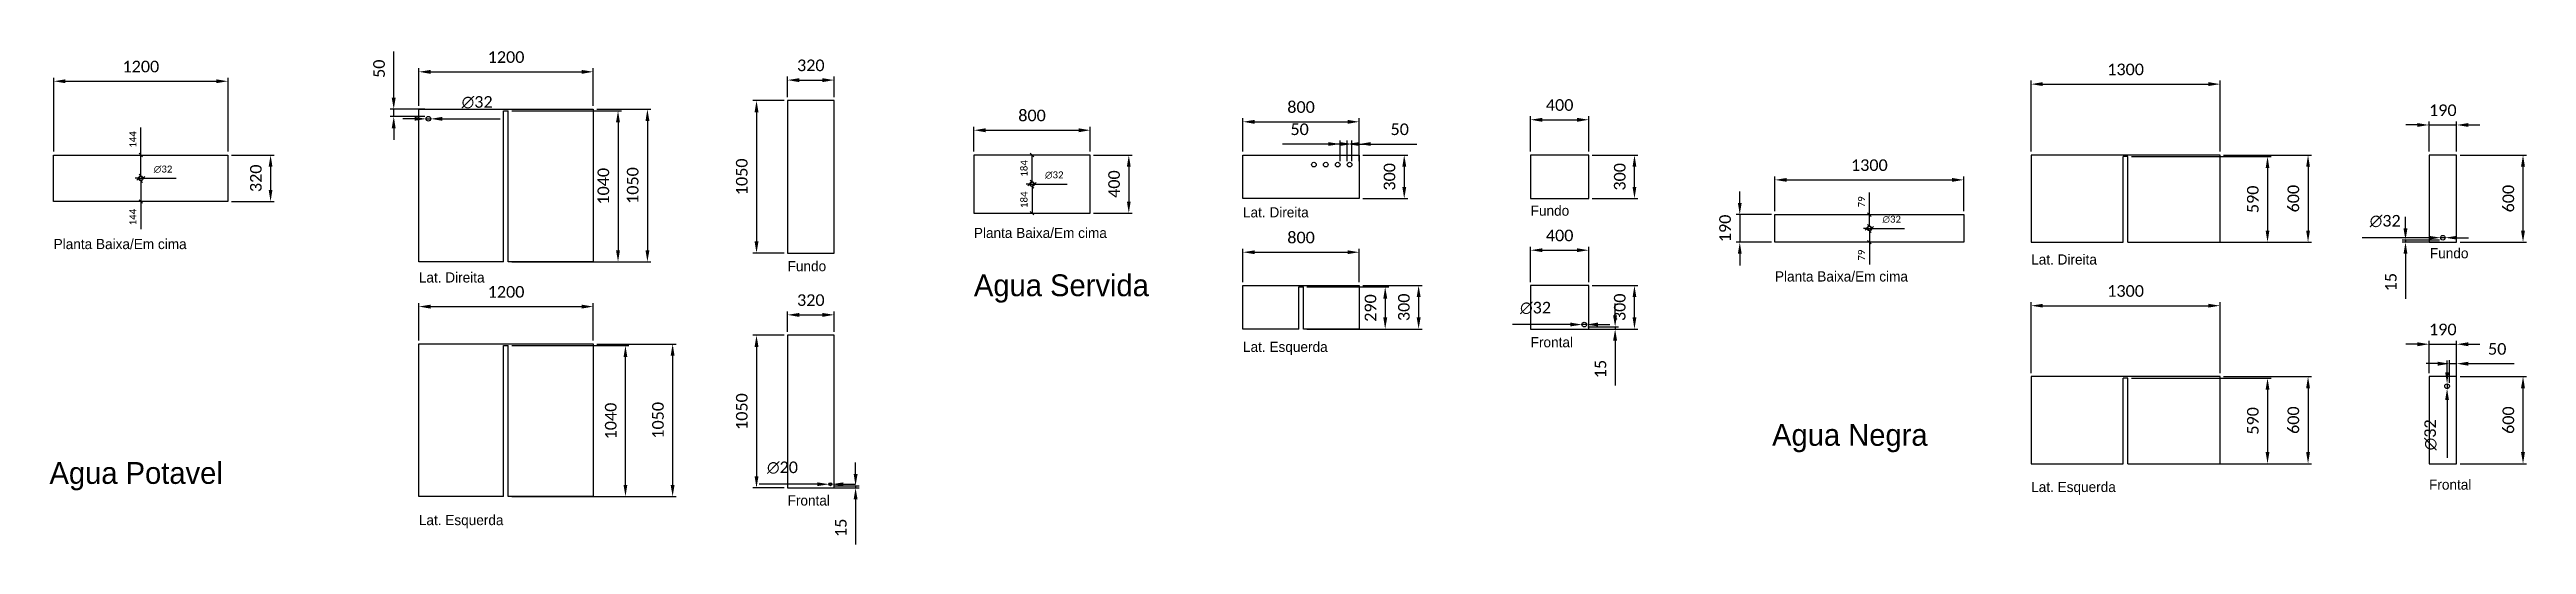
# Model space of a CAD drawing. Header units: millimetres. Extents: x -56792 to 17936, y 561 to 17980.
# Drawn here: x -56792 to -39740, y 14573 to 17980 of the extents above.
import ezdxf

# ---------------------------------------------------------------- set-up
doc = ezdxf.new("R2010")
doc.units = ezdxf.units.MM
doc.header["$LTSCALE"] = 4
doc.styles.add('ROMANS', font='calibri.ttf')
doc.dimstyles.new('DIM.20Grande', dxfattribs={"dimscale": 40, "dimtxt": 1.2, "dimasz": 0.6, "dimexe": 0.2, "dimexo": 0.2, "dimgap": 0.75, "dimtad": 1, "dimtxsty": 'ROMANS', "dimblk": 'OBLIQUE', "dimcen": 0, "dimclrd": 4, "dimclre": 4, "dimclrt": 142, "dimazin": 2, "dimtfac": 1, "dimtmove": 0, "dimatfit": 2, "dimfxl": 1, "dimtolj": 1, "dimtzin": 0, "dimlwd": -1, "dimlwe": -1, "dimarcsym": 0})
doc.dimstyles.new('DIM.40', dxfattribs={"dimscale": 80, "dimtxt": 1, "dimasz": 1, "dimexe": 0.3, "dimexo": 0.3, "dimgap": 0.75, "dimtad": 1, "dimtxsty": 'ROMANS', "dimcen": 0, "dimclrd": 4, "dimclre": 4, "dimclrt": 142, "dimazin": 2, "dimtfac": 1, "dimtmove": 0, "dimatfit": 2, "dimfxl": 1, "dimtolj": 1, "dimtzin": 0, "dimlwd": -1, "dimlwe": -1, "dimarcsym": 0})

msp = doc.modelspace()

# ---------------------------------------------------------------- texts
at = {"attachment_point": 1}
for s, insert, char_height in [('Lat. Direita', (-48575.842, 16894.86), 70), ('Fundo', (-46595.667, 16906.359), 70), ('Planta Baixa/Em cima', (-50428.49, 16752.947), 70), ('Planta Baixa/Em cima', (-56763.353, 16676.511), 70), ('Lat. Direita', (-43150.082, 16570.008), 70), ('Fundo', (-40405.238, 16613.187), 70), ('Lat. Direita', (-54249.403, 16446.51), 70), ('Fundo', (-51710.836, 16524.312), 70), ('Agua Servida', (-50428.166, 16432.52), 150), ('Planta Baixa/Em cima', (-44913.809, 16453.379), 70), ('Lat. Esquerda', (-48575.842, 15968.54), 70), ('Frontal', (-46595.667, 16000.493), 70), ('Agua Negra', (-44933.69, 15402.677), 150), ('Agua Potavel', (-56791.989, 15140.47), 150), ('Lat. Esquerda', (-43150.082, 15004.246), 70), ('Frontal', (-40411.03, 15020.381), 70), ('Frontal', (-51710.836, 14911.363), 70), ('Lat. Esquerda', (-54249.403, 14776.484), 70)]:
    msp.add_mtext_dynamic_manual_height_columns(s, width=1300, gutter_width=12.5, heights=[0], dxfattribs=dict(at, insert=insert, char_height=char_height))

# ---------------------------------------------------------------- blocks, each defined once
blk = doc.blocks.new('*D213')
at = {"color": 4, "transparency": 16777216}
for p, q in [((-43150, 17278), (-43150, 17766)), ((-43070, 17742), (-41930, 17742)), ((-41850, 17278), (-41850, 17766))]:
    blk.add_line(p, q, dxfattribs=at)
for points in [[(-43070, 17756), (-43070, 17729), (-43150, 17742)], [(-41930, 17756), (-41930, 17729), (-41850, 17742)]]:
    blk.add_solid(points, dxfattribs=at)
at = {"layer": 'DEFPOINTS', "color": 0, "transparency": 16777216}
for p in [(-41850, 17742), (-43150, 17254), (-41850, 17254)]:
    blk.add_point(p, dxfattribs=at)
at = {"color": 142, "transparency": 16777216, "insert": (-42500, 17843), "char_height": 80, "attachment_point": 5, "style": 'ROMANS'}
blk.add_mtext('\\A1;1300', dxfattribs=at)
blk = doc.blocks.new('*D214')
at = {"color": 4, "transparency": 16777216}
for p, q in [((-41826, 17254), (-41220, 17254)), ((-41244, 17174), (-41244, 16734)), ((-41826, 16654), (-41220, 16654))]:
    blk.add_line(p, q, dxfattribs=at)
for points in [[(-41257, 17174), (-41231, 17174), (-41244, 17254)], [(-41257, 16734), (-41231, 16734), (-41244, 16654)]]:
    blk.add_solid(points, dxfattribs=at)
at = {"layer": 'DEFPOINTS', "color": 0, "transparency": 16777216}
for p in [(-41850, 17254), (-41850, 16654), (-41244, 16654)]:
    blk.add_point(p, dxfattribs=at)
at = {"color": 142, "transparency": 16777216, "insert": (-41345, 16954), "char_height": 80, "attachment_point": 5, "rotation": 90, "style": 'ROMANS'}
blk.add_mtext('\\A1;600', dxfattribs=at)
blk = doc.blocks.new('*D215')
at = {"color": 4, "transparency": 16777216}
for p, q in [((-43150, 15753), (-43150, 16241)), ((-43070, 16217), (-41930, 16217)), ((-41850, 15753), (-41850, 16241))]:
    blk.add_line(p, q, dxfattribs=at)
for points in [[(-43070, 16230), (-43070, 16204), (-43150, 16217)], [(-41930, 16230), (-41930, 16204), (-41850, 16217)]]:
    blk.add_solid(points, dxfattribs=at)
at = {"layer": 'DEFPOINTS', "color": 0, "transparency": 16777216}
for p in [(-41850, 16217), (-43150, 15729), (-41850, 15729)]:
    blk.add_point(p, dxfattribs=at)
at = {"color": 142, "transparency": 16777216, "insert": (-42500, 16318), "char_height": 80, "attachment_point": 5, "style": 'ROMANS'}
blk.add_mtext('\\A1;1300', dxfattribs=at)
blk = doc.blocks.new('*D216')
at = {"color": 4, "transparency": 16777216}
for p, q in [((-41826, 15729), (-41220, 15729)), ((-41244, 15649), (-41244, 15209)), ((-41826, 15129), (-41220, 15129))]:
    blk.add_line(p, q, dxfattribs=at)
for points in [[(-41257, 15649), (-41231, 15649), (-41244, 15729)], [(-41257, 15209), (-41231, 15209), (-41244, 15129)]]:
    blk.add_solid(points, dxfattribs=at)
at = {"layer": 'DEFPOINTS', "color": 0, "transparency": 16777216}
for p in [(-41850, 15729), (-41850, 15129), (-41244, 15129)]:
    blk.add_point(p, dxfattribs=at)
at = {"color": 142, "transparency": 16777216, "insert": (-41345, 15429), "char_height": 80, "attachment_point": 5, "rotation": 90, "style": 'ROMANS'}
blk.add_mtext('\\A1;600', dxfattribs=at)
blk = doc.blocks.new('*D217')
at = {"color": 4, "transparency": 16777216}
for p, q in [((-40491, 17461), (-40571, 17461)), ((-40411, 17278), (-40411, 17485)), ((-40411, 17461), (-40221, 17461)), ((-40221, 17278), (-40221, 17485)), ((-40141, 17461), (-40061, 17461))]:
    blk.add_line(p, q, dxfattribs=at)
for points in [[(-40491, 17474), (-40491, 17448), (-40411, 17461)], [(-40141, 17474), (-40141, 17448), (-40221, 17461)]]:
    blk.add_solid(points, dxfattribs=at)
at = {"layer": 'DEFPOINTS', "color": 0, "transparency": 16777216}
for p in [(-40221, 17461), (-40411, 17254), (-40221, 17254)]:
    blk.add_point(p, dxfattribs=at)
at = {"color": 142, "transparency": 16777216, "insert": (-40316, 17562), "char_height": 80, "attachment_point": 5, "style": 'ROMANS'}
blk.add_mtext('\\A1;190', dxfattribs=at)
blk = doc.blocks.new('*D218')
at = {"color": 4, "transparency": 16777216}
for p, q in [((-40197, 17254), (-39740, 17254)), ((-39764, 16734), (-39764, 17174)), ((-40197, 16654), (-39740, 16654))]:
    blk.add_line(p, q, dxfattribs=at)
for points in [[(-39778, 17174), (-39751, 17174), (-39764, 17254)], [(-39778, 16734), (-39751, 16734), (-39764, 16654)]]:
    blk.add_solid(points, dxfattribs=at)
at = {"layer": 'DEFPOINTS', "color": 0, "transparency": 16777216}
for p in [(-40221, 17254), (-39764, 17254), (-40221, 16654)]:
    blk.add_point(p, dxfattribs=at)
at = {"color": 142, "transparency": 16777216, "insert": (-39865, 16954), "char_height": 80, "attachment_point": 5, "rotation": 90, "style": 'ROMANS'}
blk.add_mtext('\\A1;600', dxfattribs=at)
blk = doc.blocks.new('*D219')
at = {"color": 4, "transparency": 16777216}
for p, q in [((-40197, 15729), (-39740, 15729)), ((-39764, 15209), (-39764, 15649)), ((-40197, 15129), (-39740, 15129))]:
    blk.add_line(p, q, dxfattribs=at)
for points in [[(-39778, 15649), (-39751, 15649), (-39764, 15729)], [(-39778, 15209), (-39751, 15209), (-39764, 15129)]]:
    blk.add_solid(points, dxfattribs=at)
at = {"layer": 'DEFPOINTS', "color": 0, "transparency": 16777216}
for p in [(-40221, 15729), (-39764, 15729), (-40221, 15129)]:
    blk.add_point(p, dxfattribs=at)
at = {"color": 142, "transparency": 16777216, "insert": (-39865, 15429), "char_height": 80, "attachment_point": 5, "rotation": 90, "style": 'ROMANS'}
blk.add_mtext('\\A1;600', dxfattribs=at)
blk = doc.blocks.new('*D220')
at = {"color": 4, "transparency": 16777216}
for p, q in [((-40491, 15952), (-40571, 15952)), ((-40411, 15753), (-40411, 15976)), ((-40411, 15952), (-40221, 15952)), ((-40221, 15753), (-40221, 15976)), ((-40141, 15952), (-40061, 15952))]:
    blk.add_line(p, q, dxfattribs=at)
for points in [[(-40491, 15965), (-40491, 15938), (-40411, 15952)], [(-40141, 15965), (-40141, 15938), (-40221, 15952)]]:
    blk.add_solid(points, dxfattribs=at)
at = {"layer": 'DEFPOINTS', "color": 0, "transparency": 16777216}
for p in [(-40221, 15952), (-40411, 15729), (-40221, 15729)]:
    blk.add_point(p, dxfattribs=at)
at = {"color": 142, "transparency": 16777216, "insert": (-40316, 16053), "char_height": 80, "attachment_point": 5, "style": 'ROMANS'}
blk.add_mtext('\\A1;190', dxfattribs=at)
blk = doc.blocks.new('*D221')
at = {"color": 4, "transparency": 16777216}
for p, q in [((-40573, 16749), (-40573, 16829)), ((-40340, 16669), (-40597, 16669)), ((-40340, 16654), (-40597, 16654)), ((-40573, 16669), (-40573, 16654)), ((-40573, 16574), (-40573, 16264))]:
    blk.add_line(p, q, dxfattribs=at)
for points in [[(-40587, 16749), (-40560, 16749), (-40573, 16669)], [(-40587, 16574), (-40560, 16574), (-40573, 16654)]]:
    blk.add_solid(points, dxfattribs=at)
at = {"layer": 'DEFPOINTS', "color": 0, "transparency": 16777216}
for p in [(-40573, 16654), (-40316, 16669), (-40316, 16654)]:
    blk.add_point(p, dxfattribs=at)
at = {"color": 142, "transparency": 16777216, "insert": (-40674, 16379), "char_height": 80, "attachment_point": 5, "rotation": 90, "style": 'ROMANS'}
blk.add_mtext('\\A1;15', dxfattribs=at)
blk = doc.blocks.new('*D222')
at = {"color": 4, "transparency": 16777216}
for p, q in [((-44914, 16868), (-44914, 17107)), ((-44834, 17083), (-43694, 17083)), ((-43614, 16868), (-43614, 17107))]:
    blk.add_line(p, q, dxfattribs=at)
for points in [[(-44834, 17096), (-44834, 17070), (-44914, 17083)], [(-43694, 17096), (-43694, 17070), (-43614, 17083)]]:
    blk.add_solid(points, dxfattribs=at)
at = {"layer": 'DEFPOINTS', "color": 0, "transparency": 16777216}
for p in [(-43614, 17083), (-44914, 16844), (-43614, 16844)]:
    blk.add_point(p, dxfattribs=at)
at = {"color": 142, "transparency": 16777216, "insert": (-44264, 17184), "char_height": 80, "attachment_point": 5, "style": 'ROMANS'}
blk.add_mtext('\\A1;1300', dxfattribs=at)
blk = doc.blocks.new('*D223')
at = {"color": 4, "transparency": 16777216}
for p, q in [((-45156, 16924), (-45156, 17004)), ((-44938, 16844), (-45180, 16844)), ((-45156, 16844), (-45156, 16654)), ((-44938, 16654), (-45180, 16654)), ((-45156, 16574), (-45156, 16494))]:
    blk.add_line(p, q, dxfattribs=at)
for points in [[(-45169, 16924), (-45143, 16924), (-45156, 16844)], [(-45169, 16574), (-45143, 16574), (-45156, 16654)]]:
    blk.add_solid(points, dxfattribs=at)
at = {"layer": 'DEFPOINTS', "color": 0, "transparency": 16777216}
for p in [(-44914, 16844), (-45156, 16654), (-44914, 16654)]:
    blk.add_point(p, dxfattribs=at)
at = {"color": 142, "transparency": 16777216, "insert": (-45257, 16749), "char_height": 80, "attachment_point": 5, "rotation": 90, "style": 'ROMANS'}
blk.add_mtext('\\A1;190', dxfattribs=at)
blk = doc.blocks.new('*D206')
at = {"color": 4, "transparency": 16777216}
for p, q in [((-40351, 15818), (-40431, 15818)), ((-40271, 15687), (-40271, 15842)), ((-40271, 15818), (-40221, 15818)), ((-40221, 15687), (-40221, 15842)), ((-40141, 15818), (-39824, 15818))]:
    blk.add_line(p, q, dxfattribs=at)
for points in [[(-40351, 15831), (-40351, 15804), (-40271, 15818)], [(-40141, 15831), (-40141, 15804), (-40221, 15818)]]:
    blk.add_solid(points, dxfattribs=at)
at = {"layer": 'DEFPOINTS', "color": 0, "transparency": 16777216}
for p in [(-40221, 15818), (-40271, 15663), (-40221, 15663)]:
    blk.add_point(p, dxfattribs=at)
at = {"color": 142, "transparency": 16777216, "insert": (-39942, 15919), "char_height": 80, "attachment_point": 5, "style": 'ROMANS'}
blk.add_mtext('\\A1;50', dxfattribs=at)
blk = doc.blocks.new('*D224')
at = {"color": 4, "transparency": 16777216}
for p, q in [((-56763, 17278), (-56763, 17786)), ((-56683, 17762), (-55643, 17762)), ((-55563, 17278), (-55563, 17786))]:
    blk.add_line(p, q, dxfattribs=at)
for points in [[(-56683, 17775), (-56683, 17749), (-56763, 17762)], [(-55643, 17775), (-55643, 17749), (-55563, 17762)]]:
    blk.add_solid(points, dxfattribs=at)
at = {"layer": 'DEFPOINTS', "color": 0, "transparency": 16777216}
for p in [(-55563, 17762), (-56763, 17254), (-55563, 17254)]:
    blk.add_point(p, dxfattribs=at)
at = {"color": 142, "transparency": 16777216, "insert": (-56163, 17863), "char_height": 80, "attachment_point": 5, "style": 'ROMANS'}
blk.add_mtext('\\A1;1200', dxfattribs=at)
blk = doc.blocks.new('*D225')
at = {"color": 4, "transparency": 16777216}
for p, q in [((-55539, 17254), (-55246, 17254)), ((-55270, 17174), (-55270, 17014)), ((-55539, 16934), (-55246, 16934))]:
    blk.add_line(p, q, dxfattribs=at)
for points in [[(-55283, 17174), (-55257, 17174), (-55270, 17254)], [(-55283, 17014), (-55257, 17014), (-55270, 16934)]]:
    blk.add_solid(points, dxfattribs=at)
at = {"layer": 'DEFPOINTS', "color": 0, "transparency": 16777216}
for p in [(-55563, 17254), (-55563, 16934), (-55270, 16934)]:
    blk.add_point(p, dxfattribs=at)
at = {"color": 142, "transparency": 16777216, "insert": (-55371, 17094), "char_height": 80, "attachment_point": 5, "rotation": 90, "style": 'ROMANS'}
blk.add_mtext('\\A1;320', dxfattribs=at)
blk = doc.blocks.new('*D226')
at = {"color": 4, "transparency": 16777216}
for p, q in [((-54249, 17593), (-54249, 17851)), ((-54169, 17827), (-53129, 17827)), ((-53049, 17593), (-53049, 17851))]:
    blk.add_line(p, q, dxfattribs=at)
for points in [[(-54169, 17840), (-54169, 17813), (-54249, 17827)], [(-53129, 17840), (-53129, 17813), (-53049, 17827)]]:
    blk.add_solid(points, dxfattribs=at)
at = {"layer": 'DEFPOINTS', "color": 0, "transparency": 16777216}
for p in [(-53049, 17827), (-54249, 17569), (-53049, 17569)]:
    blk.add_point(p, dxfattribs=at)
at = {"color": 142, "transparency": 16777216, "insert": (-53649, 17928), "char_height": 80, "attachment_point": 5, "style": 'ROMANS'}
blk.add_mtext('\\A1;1200', dxfattribs=at)
blk = doc.blocks.new('*D227')
at = {"color": 4, "transparency": 16777216}
for p, q in [((-53025, 17569), (-52652, 17569)), ((-52676, 17489), (-52676, 16599)), ((-53025, 16519), (-52652, 16519))]:
    blk.add_line(p, q, dxfattribs=at)
for points in [[(-52689, 17489), (-52662, 17489), (-52676, 17569)], [(-52689, 16599), (-52662, 16599), (-52676, 16519)]]:
    blk.add_solid(points, dxfattribs=at)
at = {"layer": 'DEFPOINTS', "color": 0, "transparency": 16777216}
for p in [(-53049, 17569), (-53049, 16519), (-52676, 16519)]:
    blk.add_point(p, dxfattribs=at)
at = {"color": 142, "transparency": 16777216, "insert": (-52777, 17044), "char_height": 80, "attachment_point": 5, "rotation": 90, "style": 'ROMANS'}
blk.add_mtext('\\A1;1050', dxfattribs=at)
blk = doc.blocks.new('*D208')
at = {"color": 4, "transparency": 16777216}
for p, q in [((-54422, 17649), (-54422, 17967)), ((-54207, 17569), (-54446, 17569)), ((-54422, 17519), (-54422, 17569)), ((-54207, 17519), (-54446, 17519)), ((-54422, 17439), (-54422, 17359))]:
    blk.add_line(p, q, dxfattribs=at)
for points in [[(-54436, 17649), (-54409, 17649), (-54422, 17569)], [(-54436, 17439), (-54409, 17439), (-54422, 17519)]]:
    blk.add_solid(points, dxfattribs=at)
at = {"layer": 'DEFPOINTS', "color": 0, "transparency": 16777216}
for p in [(-54422, 17569), (-54183, 17569), (-54183, 17519)]:
    blk.add_point(p, dxfattribs=at)
at = {"color": 142, "transparency": 16777216, "insert": (-54523, 17848), "char_height": 80, "attachment_point": 5, "rotation": 90, "style": 'ROMANS'}
blk.add_mtext('\\A1;50', dxfattribs=at)
blk = doc.blocks.new('*D228')
at = {"color": 4, "transparency": 16777216}
for p, q in [((-54249, 15977), (-54249, 16235)), ((-54169, 16211), (-53129, 16211)), ((-53049, 15977), (-53049, 16235))]:
    blk.add_line(p, q, dxfattribs=at)
for points in [[(-54169, 16224), (-54169, 16197), (-54249, 16211)], [(-53129, 16224), (-53129, 16197), (-53049, 16211)]]:
    blk.add_solid(points, dxfattribs=at)
at = {"layer": 'DEFPOINTS', "color": 0, "transparency": 16777216}
for p in [(-53049, 16211), (-54249, 15953), (-53049, 15953)]:
    blk.add_point(p, dxfattribs=at)
at = {"color": 142, "transparency": 16777216, "insert": (-53649, 16312), "char_height": 80, "attachment_point": 5, "style": 'ROMANS'}
blk.add_mtext('\\A1;1200', dxfattribs=at)
blk = doc.blocks.new('*D229')
at = {"color": 4, "transparency": 16777216}
for p, q in [((-53025, 15953), (-52478, 15953)), ((-52502, 15873), (-52502, 14983)), ((-53025, 14903), (-52478, 14903))]:
    blk.add_line(p, q, dxfattribs=at)
for points in [[(-52516, 15873), (-52489, 15873), (-52502, 15953)], [(-52516, 14983), (-52489, 14983), (-52502, 14903)]]:
    blk.add_solid(points, dxfattribs=at)
at = {"layer": 'DEFPOINTS', "color": 0, "transparency": 16777216}
for p in [(-53049, 15953), (-53049, 14903), (-52502, 14903)]:
    blk.add_point(p, dxfattribs=at)
at = {"color": 142, "transparency": 16777216, "insert": (-52603, 15428), "char_height": 80, "attachment_point": 5, "rotation": 90, "style": 'ROMANS'}
blk.add_mtext('\\A1;1050', dxfattribs=at)
blk = doc.blocks.new('*D230')
at = {"color": 4, "transparency": 16777216}
for p, q in [((-51735, 17629), (-51949, 17629)), ((-51925, 17549), (-51925, 16659)), ((-51735, 16579), (-51949, 16579))]:
    blk.add_line(p, q, dxfattribs=at)
for points in [[(-51938, 17549), (-51911, 17549), (-51925, 17629)], [(-51938, 16659), (-51911, 16659), (-51925, 16579)]]:
    blk.add_solid(points, dxfattribs=at)
at = {"layer": 'DEFPOINTS', "color": 0, "transparency": 16777216}
for p in [(-51711, 17629), (-51925, 16579), (-51711, 16579)]:
    blk.add_point(p, dxfattribs=at)
at = {"color": 142, "transparency": 16777216, "insert": (-52026, 17104), "char_height": 80, "attachment_point": 5, "rotation": 90, "style": 'ROMANS'}
blk.add_mtext('\\A1;1050', dxfattribs=at)
blk = doc.blocks.new('*D231')
at = {"color": 4, "transparency": 16777216}
for p, q in [((-51711, 17653), (-51711, 17794)), ((-51631, 17770), (-51471, 17770)), ((-51391, 17653), (-51391, 17794))]:
    blk.add_line(p, q, dxfattribs=at)
for points in [[(-51631, 17783), (-51631, 17756), (-51711, 17770)], [(-51471, 17783), (-51471, 17756), (-51391, 17770)]]:
    blk.add_solid(points, dxfattribs=at)
at = {"layer": 'DEFPOINTS', "color": 0, "transparency": 16777216}
for p in [(-51391, 17770), (-51711, 17629), (-51391, 17629)]:
    blk.add_point(p, dxfattribs=at)
at = {"color": 142, "transparency": 16777216, "insert": (-51551, 17871), "char_height": 80, "attachment_point": 5, "style": 'ROMANS'}
blk.add_mtext('\\A1;320', dxfattribs=at)
blk = doc.blocks.new('*D209')
at = {"color": 4, "transparency": 16777216}
for p, q in [((-51243, 15058), (-51243, 15138)), ((-51392, 14978), (-51219, 14978)), ((-51392, 14963), (-51219, 14963)), ((-51243, 14978), (-51243, 14963)), ((-51243, 14883), (-51243, 14573))]:
    blk.add_line(p, q, dxfattribs=at)
for points in [[(-51256, 15058), (-51229, 15058), (-51243, 14978)], [(-51256, 14883), (-51229, 14883), (-51243, 14963)]]:
    blk.add_solid(points, dxfattribs=at)
at = {"layer": 'DEFPOINTS', "color": 0, "transparency": 16777216}
for p in [(-51416, 14978), (-51416, 14963), (-51243, 14963)]:
    blk.add_point(p, dxfattribs=at)
at = {"color": 142, "transparency": 16777216, "insert": (-51344, 14688), "char_height": 80, "attachment_point": 5, "rotation": 90, "style": 'ROMANS'}
blk.add_mtext('\\A1;15', dxfattribs=at)
blk = doc.blocks.new('*D232')
at = {"color": 4, "transparency": 16777216}
for p, q in [((-51735, 16013), (-51949, 16013)), ((-51925, 15933), (-51925, 15043)), ((-51735, 14963), (-51949, 14963))]:
    blk.add_line(p, q, dxfattribs=at)
for points in [[(-51938, 15933), (-51911, 15933), (-51925, 16013)], [(-51938, 15043), (-51911, 15043), (-51925, 14963)]]:
    blk.add_solid(points, dxfattribs=at)
at = {"layer": 'DEFPOINTS', "color": 0, "transparency": 16777216}
for p in [(-51711, 16013), (-51925, 14963), (-51711, 14963)]:
    blk.add_point(p, dxfattribs=at)
at = {"color": 142, "transparency": 16777216, "insert": (-52026, 15488), "char_height": 80, "attachment_point": 5, "rotation": 90, "style": 'ROMANS'}
blk.add_mtext('\\A1;1050', dxfattribs=at)
blk = doc.blocks.new('*D233')
at = {"color": 4, "transparency": 16777216}
for p, q in [((-51711, 16037), (-51711, 16178)), ((-51631, 16154), (-51471, 16154)), ((-51391, 16037), (-51391, 16178))]:
    blk.add_line(p, q, dxfattribs=at)
for points in [[(-51631, 16167), (-51631, 16140), (-51711, 16154)], [(-51471, 16167), (-51471, 16140), (-51391, 16154)]]:
    blk.add_solid(points, dxfattribs=at)
at = {"layer": 'DEFPOINTS', "color": 0, "transparency": 16777216}
for p in [(-51391, 16154), (-51711, 16013), (-51391, 16013)]:
    blk.add_point(p, dxfattribs=at)
at = {"color": 142, "transparency": 16777216, "insert": (-51551, 16255), "char_height": 80, "attachment_point": 5, "style": 'ROMANS'}
blk.add_mtext('\\A1;320', dxfattribs=at)
blk = doc.blocks.new('*D234')
at = {"color": 4, "transparency": 16777216}
for p, q in [((-50428, 17278), (-50428, 17449)), ((-50348, 17425), (-49708, 17425)), ((-49628, 17278), (-49628, 17449))]:
    blk.add_line(p, q, dxfattribs=at)
for points in [[(-50348, 17438), (-50348, 17411), (-50428, 17425)], [(-49708, 17438), (-49708, 17411), (-49628, 17425)]]:
    blk.add_solid(points, dxfattribs=at)
at = {"layer": 'DEFPOINTS', "color": 0, "transparency": 16777216}
for p in [(-49628, 17425), (-50428, 17254), (-49628, 17254)]:
    blk.add_point(p, dxfattribs=at)
at = {"color": 142, "transparency": 16777216, "insert": (-50028, 17526), "char_height": 80, "attachment_point": 5, "style": 'ROMANS'}
blk.add_mtext('\\A1;800', dxfattribs=at)
blk = doc.blocks.new('*D235')
at = {"color": 4, "transparency": 16777216}
for p, q in [((-49604, 17254), (-49338, 17254)), ((-49362, 17174), (-49362, 16934)), ((-49604, 16854), (-49338, 16854))]:
    blk.add_line(p, q, dxfattribs=at)
for points in [[(-49375, 17174), (-49349, 17174), (-49362, 17254)], [(-49375, 16934), (-49349, 16934), (-49362, 16854)]]:
    blk.add_solid(points, dxfattribs=at)
at = {"layer": 'DEFPOINTS', "color": 0, "transparency": 16777216}
for p in [(-49628, 17254), (-49628, 16854), (-49362, 16854)]:
    blk.add_point(p, dxfattribs=at)
at = {"color": 142, "transparency": 16777216, "insert": (-49463, 17054), "char_height": 80, "attachment_point": 5, "rotation": 90, "style": 'ROMANS'}
blk.add_mtext('\\A1;400', dxfattribs=at)
blk = doc.blocks.new('*D236')
at = {"color": 4, "transparency": 16777216}
for p, q in [((-48576, 17278), (-48576, 17507)), ((-48496, 17483), (-47856, 17483)), ((-47776, 17278), (-47776, 17507))]:
    blk.add_line(p, q, dxfattribs=at)
for points in [[(-48496, 17496), (-48496, 17469), (-48576, 17483)], [(-47856, 17496), (-47856, 17469), (-47776, 17483)]]:
    blk.add_solid(points, dxfattribs=at)
at = {"layer": 'DEFPOINTS', "color": 0, "transparency": 16777216}
for p in [(-47776, 17483), (-48576, 17254), (-47776, 17254)]:
    blk.add_point(p, dxfattribs=at)
at = {"color": 142, "transparency": 16777216, "insert": (-48176, 17584), "char_height": 80, "attachment_point": 5, "style": 'ROMANS'}
blk.add_mtext('\\A1;800', dxfattribs=at)
blk = doc.blocks.new('*D237')
at = {"color": 4, "transparency": 16777216}
for p, q in [((-47752, 17254), (-47442, 17254)), ((-47466, 17174), (-47466, 17034)), ((-47752, 16954), (-47442, 16954))]:
    blk.add_line(p, q, dxfattribs=at)
for points in [[(-47479, 17174), (-47452, 17174), (-47466, 17254)], [(-47479, 17034), (-47452, 17034), (-47466, 16954)]]:
    blk.add_solid(points, dxfattribs=at)
at = {"layer": 'DEFPOINTS', "color": 0, "transparency": 16777216}
for p in [(-47776, 17254), (-47776, 16954), (-47466, 16954)]:
    blk.add_point(p, dxfattribs=at)
at = {"color": 142, "transparency": 16777216, "insert": (-47567, 17104), "char_height": 80, "attachment_point": 5, "rotation": 90, "style": 'ROMANS'}
blk.add_mtext('\\A1;300', dxfattribs=at)
blk = doc.blocks.new('*D238')
at = {"color": 4, "transparency": 16777216}
for p, q in [((-54279, 17503), (-54359, 17503)), ((-54199, 17503), (-54167, 17503)), ((-54087, 17503), (-53689, 17503))]:
    blk.add_line(p, q, dxfattribs=at)
for points in [[(-54279, 17517), (-54279, 17490), (-54199, 17503)], [(-54087, 17517), (-54087, 17490), (-54167, 17503)]]:
    blk.add_solid(points, dxfattribs=at)
at = {"layer": 'DEFPOINTS', "color": 0, "transparency": 16777216}
for p in [(-54199, 17503), (-54167, 17503)]:
    blk.add_point(p, dxfattribs=at)
at = {"color": 142, "transparency": 16777216, "insert": (-53848, 17617), "char_height": 80, "attachment_point": 5, "style": 'ROMANS'}
blk.add_mtext('\\A1;∅32', dxfattribs=at)
blk = doc.blocks.new('*D240')
at = {"color": 4, "transparency": 16777216}
for p, q in [((-51506, 14988), (-51907, 14988)), ((-51406, 14988), (-51426, 14988)), ((-51326, 14988), (-51246, 14988))]:
    blk.add_line(p, q, dxfattribs=at)
for points in [[(-51506, 15001), (-51506, 14975), (-51426, 14988)], [(-51326, 15001), (-51326, 14975), (-51406, 14988)]]:
    blk.add_solid(points, dxfattribs=at)
at = {"layer": 'DEFPOINTS', "color": 0, "transparency": 16777216}
for p in [(-51426, 14988), (-51406, 14988)]:
    blk.add_point(p, dxfattribs=at)
at = {"color": 142, "transparency": 16777216, "insert": (-51746, 15102), "char_height": 80, "attachment_point": 5, "style": 'ROMANS'}
blk.add_mtext('\\A1;∅20', dxfattribs=at)
blk = doc.blocks.new('*D242')
at = {"color": 4, "transparency": 16777216}
for p, q in [((-40412, 16685), (-40872, 16685)), ((-40300, 16685), (-40332, 16685)), ((-40220, 16685), (-40140, 16685))]:
    blk.add_line(p, q, dxfattribs=at)
for points in [[(-40412, 16698), (-40412, 16672), (-40332, 16685)], [(-40220, 16698), (-40220, 16672), (-40300, 16685)]]:
    blk.add_solid(points, dxfattribs=at)
at = {"layer": 'DEFPOINTS', "color": 0, "transparency": 16777216}
for p in [(-40332, 16685), (-40300, 16685)]:
    blk.add_point(p, dxfattribs=at)
at = {"color": 142, "transparency": 16777216, "insert": (-40713, 16799), "char_height": 80, "attachment_point": 5, "style": 'ROMANS'}
blk.add_mtext('\\A1;∅32', dxfattribs=at)
blk = doc.blocks.new('*D243')
at = {"color": 4, "transparency": 16777216}
for p, q in [((-40287, 15759), (-40287, 15839)), ((-40287, 15679), (-40287, 15647)), ((-40287, 15567), (-40287, 15169))]:
    blk.add_line(p, q, dxfattribs=at)
for points in [[(-40300, 15759), (-40274, 15759), (-40287, 15679)], [(-40300, 15567), (-40274, 15567), (-40287, 15647)]]:
    blk.add_solid(points, dxfattribs=at)
at = {"layer": 'DEFPOINTS', "color": 0, "transparency": 16777216}
for p in [(-40287, 15679), (-40287, 15647)]:
    blk.add_point(p, dxfattribs=at)
at = {"color": 142, "transparency": 16777216, "insert": (-40401, 15328), "char_height": 80, "attachment_point": 5, "rotation": 90, "style": 'ROMANS'}
blk.add_mtext('\\A1;∅32', dxfattribs=at)
blk = doc.blocks.new('*D210')
at = {"color": 4, "transparency": 16777216}
for p, q in [((-47906, 17330), (-47986, 17330)), ((-47826, 17212), (-47826, 17354)), ((-47826, 17330), (-47776, 17330)), ((-47776, 17212), (-47776, 17354)), ((-47696, 17330), (-47379, 17330))]:
    blk.add_line(p, q, dxfattribs=at)
for points in [[(-47906, 17343), (-47906, 17317), (-47826, 17330)], [(-47696, 17343), (-47696, 17317), (-47776, 17330)]]:
    blk.add_solid(points, dxfattribs=at)
at = {"layer": 'DEFPOINTS', "color": 0, "transparency": 16777216}
for p in [(-47776, 17330), (-47826, 17188), (-47776, 17188)]:
    blk.add_point(p, dxfattribs=at)
at = {"color": 142, "transparency": 16777216, "insert": (-47497, 17431), "char_height": 80, "attachment_point": 5, "style": 'ROMANS'}
blk.add_mtext('\\A1;50', dxfattribs=at)
blk = doc.blocks.new('*D211')
at = {"color": 4, "transparency": 16777216}
for p, q in [((-47988, 17330), (-48305, 17330)), ((-47908, 17212), (-47908, 17354)), ((-47858, 17330), (-47908, 17330)), ((-47858, 17212), (-47858, 17354)), ((-47778, 17330), (-47698, 17330))]:
    blk.add_line(p, q, dxfattribs=at)
for points in [[(-47988, 17343), (-47988, 17317), (-47908, 17330)], [(-47778, 17343), (-47778, 17317), (-47858, 17330)]]:
    blk.add_solid(points, dxfattribs=at)
at = {"layer": 'DEFPOINTS', "color": 0, "transparency": 16777216}
for p in [(-47908, 17330), (-47908, 17188), (-47858, 17188)]:
    blk.add_point(p, dxfattribs=at)
at = {"color": 142, "transparency": 16777216, "insert": (-48186, 17431), "char_height": 80, "attachment_point": 5, "style": 'ROMANS'}
blk.add_mtext('\\A1;50', dxfattribs=at)
blk = doc.blocks.new('*D245')
at = {"color": 4, "transparency": 16777216}
for p, q in [((-48576, 16380), (-48576, 16609)), ((-48496, 16585), (-47856, 16585)), ((-47776, 16380), (-47776, 16609))]:
    blk.add_line(p, q, dxfattribs=at)
for points in [[(-48496, 16598), (-48496, 16572), (-48576, 16585)], [(-47856, 16598), (-47856, 16572), (-47776, 16585)]]:
    blk.add_solid(points, dxfattribs=at)
at = {"layer": 'DEFPOINTS', "color": 0, "transparency": 16777216}
for p in [(-47776, 16585), (-48576, 16356), (-47776, 16356)]:
    blk.add_point(p, dxfattribs=at)
at = {"color": 142, "transparency": 16777216, "insert": (-48176, 16686), "char_height": 80, "attachment_point": 5, "style": 'ROMANS'}
blk.add_mtext('\\A1;800', dxfattribs=at)
blk = doc.blocks.new('*D246')
at = {"color": 4, "transparency": 16777216}
for p, q in [((-47752, 16356), (-47343, 16356)), ((-47367, 16276), (-47367, 16136)), ((-47752, 16056), (-47343, 16056))]:
    blk.add_line(p, q, dxfattribs=at)
for points in [[(-47380, 16276), (-47353, 16276), (-47367, 16356)], [(-47380, 16136), (-47353, 16136), (-47367, 16056)]]:
    blk.add_solid(points, dxfattribs=at)
at = {"layer": 'DEFPOINTS', "color": 0, "transparency": 16777216}
for p in [(-47776, 16356), (-47776, 16056), (-47367, 16056)]:
    blk.add_point(p, dxfattribs=at)
at = {"color": 142, "transparency": 16777216, "insert": (-47468, 16206), "char_height": 80, "attachment_point": 5, "rotation": 90, "style": 'ROMANS'}
blk.add_mtext('\\A1;300', dxfattribs=at)
blk = doc.blocks.new('*D247')
at = {"color": 4, "transparency": 16777216}
for p, q in [((-46596, 17278), (-46596, 17521)), ((-46516, 17497), (-46276, 17497)), ((-46196, 17278), (-46196, 17521))]:
    blk.add_line(p, q, dxfattribs=at)
for points in [[(-46516, 17510), (-46516, 17483), (-46596, 17497)], [(-46276, 17510), (-46276, 17483), (-46196, 17497)]]:
    blk.add_solid(points, dxfattribs=at)
at = {"layer": 'DEFPOINTS', "color": 0, "transparency": 16777216}
for p in [(-46196, 17497), (-46596, 17254), (-46196, 17254)]:
    blk.add_point(p, dxfattribs=at)
at = {"color": 142, "transparency": 16777216, "insert": (-46396, 17598), "char_height": 80, "attachment_point": 5, "style": 'ROMANS'}
blk.add_mtext('\\A1;400', dxfattribs=at)
blk = doc.blocks.new('*D248')
at = {"color": 4, "transparency": 16777216}
for p, q in [((-46172, 17254), (-45857, 17254)), ((-45881, 17034), (-45881, 17174)), ((-46172, 16954), (-45857, 16954))]:
    blk.add_line(p, q, dxfattribs=at)
for points in [[(-45894, 17174), (-45868, 17174), (-45881, 17254)], [(-45894, 17034), (-45868, 17034), (-45881, 16954)]]:
    blk.add_solid(points, dxfattribs=at)
at = {"layer": 'DEFPOINTS', "color": 0, "transparency": 16777216}
for p in [(-46196, 17254), (-45881, 17254), (-46196, 16954)]:
    blk.add_point(p, dxfattribs=at)
at = {"color": 142, "transparency": 16777216, "insert": (-45982, 17104), "char_height": 80, "attachment_point": 5, "rotation": 90, "style": 'ROMANS'}
blk.add_mtext('\\A1;300', dxfattribs=at)
blk = doc.blocks.new('*D249')
at = {"color": 4, "transparency": 16777216}
for p, q in [((-46596, 16380), (-46596, 16623)), ((-46516, 16599), (-46276, 16599)), ((-46196, 16380), (-46196, 16623))]:
    blk.add_line(p, q, dxfattribs=at)
for points in [[(-46516, 16612), (-46516, 16586), (-46596, 16599)], [(-46276, 16612), (-46276, 16586), (-46196, 16599)]]:
    blk.add_solid(points, dxfattribs=at)
at = {"layer": 'DEFPOINTS', "color": 0, "transparency": 16777216}
for p in [(-46196, 16599), (-46596, 16356), (-46196, 16356)]:
    blk.add_point(p, dxfattribs=at)
at = {"color": 142, "transparency": 16777216, "insert": (-46396, 16700), "char_height": 80, "attachment_point": 5, "style": 'ROMANS'}
blk.add_mtext('\\A1;400', dxfattribs=at)
blk = doc.blocks.new('*D250')
at = {"color": 4, "transparency": 16777216}
for p, q in [((-46172, 16356), (-45857, 16356)), ((-45881, 16136), (-45881, 16276)), ((-46172, 16056), (-45857, 16056))]:
    blk.add_line(p, q, dxfattribs=at)
for points in [[(-45894, 16276), (-45868, 16276), (-45881, 16356)], [(-45894, 16136), (-45868, 16136), (-45881, 16056)]]:
    blk.add_solid(points, dxfattribs=at)
at = {"layer": 'DEFPOINTS', "color": 0, "transparency": 16777216}
for p in [(-46196, 16356), (-45881, 16356), (-46196, 16056)]:
    blk.add_point(p, dxfattribs=at)
at = {"color": 142, "transparency": 16777216, "insert": (-45982, 16206), "char_height": 80, "attachment_point": 5, "rotation": 90, "style": 'ROMANS'}
blk.add_mtext('\\A1;300', dxfattribs=at)
blk = doc.blocks.new('*D212')
at = {"color": 4, "transparency": 16777216}
for p, q in [((-46014, 16151), (-46014, 16231)), ((-46203, 16071), (-45990, 16071)), ((-46203, 16056), (-45990, 16056)), ((-46014, 16071), (-46014, 16056)), ((-46014, 15976), (-46014, 15667))]:
    blk.add_line(p, q, dxfattribs=at)
for points in [[(-46028, 16151), (-46001, 16151), (-46014, 16071)], [(-46028, 15976), (-46001, 15976), (-46014, 16056)]]:
    blk.add_solid(points, dxfattribs=at)
at = {"layer": 'DEFPOINTS', "color": 0, "transparency": 16777216}
for p in [(-46227, 16071), (-46227, 16056), (-46014, 16056)]:
    blk.add_point(p, dxfattribs=at)
at = {"color": 142, "transparency": 16777216, "insert": (-46115, 15781), "char_height": 80, "attachment_point": 5, "rotation": 90, "style": 'ROMANS'}
blk.add_mtext('\\A1;15', dxfattribs=at)
blk = doc.blocks.new('*D251')
at = {"color": 4, "transparency": 16777216}
for p, q in [((-46323, 16087), (-46721, 16087)), ((-46211, 16087), (-46243, 16087)), ((-46131, 16087), (-46051, 16087))]:
    blk.add_line(p, q, dxfattribs=at)
for points in [[(-46323, 16101), (-46323, 16074), (-46243, 16087)], [(-46131, 16101), (-46131, 16074), (-46211, 16087)]]:
    blk.add_solid(points, dxfattribs=at)
at = {"layer": 'DEFPOINTS', "color": 0, "transparency": 16777216}
for p in [(-46243, 16087), (-46211, 16087)]:
    blk.add_point(p, dxfattribs=at)
at = {"color": 142, "transparency": 16777216, "insert": (-46562, 16201), "char_height": 80, "attachment_point": 5, "style": 'ROMANS'}
blk.add_mtext('\\A1;∅32', dxfattribs=at)
blk = doc.blocks.new('*D254')
at = {"color": 4, "transparency": 16777216}
for p, q in [((-53609, 17559), (-52854, 17559)), ((-52878, 17479), (-52878, 16599)), ((-53609, 16519), (-52854, 16519))]:
    blk.add_line(p, q, dxfattribs=at)
for points in [[(-52892, 17479), (-52865, 17479), (-52878, 17559)], [(-52892, 16599), (-52865, 16599), (-52878, 16519)]]:
    blk.add_solid(points, dxfattribs=at)
at = {"layer": 'DEFPOINTS', "color": 0, "transparency": 16777216}
for p in [(-53633, 17559), (-53633, 16519), (-52878, 16519)]:
    blk.add_point(p, dxfattribs=at)
at = {"color": 142, "transparency": 16777216, "insert": (-52979, 17039), "char_height": 80, "attachment_point": 5, "rotation": 90, "style": 'ROMANS'}
blk.add_mtext('\\A1;1040', dxfattribs=at)
blk = doc.blocks.new('*D256')
at = {"color": 4, "transparency": 16777216}
for p, q in [((-42460, 17244), (-41499, 17244)), ((-41523, 17164), (-41523, 16734)), ((-42460, 16654), (-41499, 16654))]:
    blk.add_line(p, q, dxfattribs=at)
for points in [[(-41536, 17164), (-41510, 17164), (-41523, 17244)], [(-41536, 16734), (-41510, 16734), (-41523, 16654)]]:
    blk.add_solid(points, dxfattribs=at)
at = {"layer": 'DEFPOINTS', "color": 0, "transparency": 16777216}
for p in [(-42484, 17244), (-42484, 16654), (-41523, 16654)]:
    blk.add_point(p, dxfattribs=at)
at = {"color": 142, "transparency": 16777216, "insert": (-41624, 16949), "char_height": 80, "attachment_point": 5, "rotation": 90, "style": 'ROMANS'}
blk.add_mtext('\\A1;590', dxfattribs=at)
blk = doc.blocks.new('*D258')
at = {"color": 4, "transparency": 16777216}
for p, q in [((-48136, 16346), (-47573, 16346)), ((-47597, 16266), (-47597, 16136)), ((-48136, 16056), (-47573, 16056))]:
    blk.add_line(p, q, dxfattribs=at)
for points in [[(-47610, 16266), (-47583, 16266), (-47597, 16346)], [(-47610, 16136), (-47583, 16136), (-47597, 16056)]]:
    blk.add_solid(points, dxfattribs=at)
at = {"layer": 'DEFPOINTS', "color": 0, "transparency": 16777216}
for p in [(-48160, 16346), (-48160, 16056), (-47597, 16056)]:
    blk.add_point(p, dxfattribs=at)
at = {"color": 142, "transparency": 16777216, "insert": (-47698, 16201), "char_height": 80, "attachment_point": 5, "rotation": 90, "style": 'ROMANS'}
blk.add_mtext('\\A1;290', dxfattribs=at)
blk = doc.blocks.new('*D259')
at = {"color": 4, "transparency": 16777216}
for p, q in [((-42460, 15719), (-41499, 15719)), ((-41523, 15639), (-41523, 15209)), ((-42460, 15129), (-41499, 15129))]:
    blk.add_line(p, q, dxfattribs=at)
for points in [[(-41536, 15639), (-41510, 15639), (-41523, 15719)], [(-41536, 15209), (-41510, 15209), (-41523, 15129)]]:
    blk.add_solid(points, dxfattribs=at)
at = {"layer": 'DEFPOINTS', "color": 0, "transparency": 16777216}
for p in [(-42484, 15719), (-42484, 15129), (-41523, 15129)]:
    blk.add_point(p, dxfattribs=at)
at = {"color": 142, "transparency": 16777216, "insert": (-41624, 15424), "char_height": 80, "attachment_point": 5, "rotation": 90, "style": 'ROMANS'}
blk.add_mtext('\\A1;590', dxfattribs=at)
blk = doc.blocks.new('_Oblique')
at = {"color": 0, "linetype": 'ByBlock', "lineweight": -2}
blk.add_line((-0.5, -0.5), (0.5, 0.5), dxfattribs=at)
blk = doc.blocks.new('*D260')
at = {"color": 4, "transparency": 16777216}
for p, q in [((-50044, 17054), (-50068, 17054)), ((-50044, 17054), (-50012, 17054)), ((-50012, 17054), (-49786, 17054))]:
    blk.add_line(p, q, dxfattribs=at)
at = {"layer": 'DEFPOINTS', "color": 0, "transparency": 16777216}
for p in [(-50044, 17054), (-50012, 17054)]:
    blk.add_point(p, dxfattribs=at)
at = {"color": 4, "transparency": 16777216, "xscale": 24, "yscale": 24, "zscale": 24}
blk.add_blockref('_Oblique', (-50044, 17054), dxfattribs=at)
at = {"color": 4, "transparency": 16777216, "xscale": 24, "yscale": 24, "zscale": 24, "rotation": 180}
blk.add_blockref('_Oblique', (-50012, 17054), dxfattribs=at)
at = {"color": 142, "transparency": 16777216, "insert": (-49875, 17116), "char_height": 48, "attachment_point": 5, "style": 'ROMANS'}
blk.add_mtext('\\A1;∅32', dxfattribs=at)
blk = doc.blocks.new('*D261')
at = {"color": 4, "transparency": 16777216}
blk.add_line((-50028, 17070), (-50028, 17254), dxfattribs=at)
at = {"layer": 'DEFPOINTS', "color": 0, "transparency": 16777216}
for p in [(-50028, 17254), (-50028, 17254), (-50028, 17070)]:
    blk.add_point(p, dxfattribs=at)
at = {"color": 4, "transparency": 16777216, "xscale": 24, "yscale": 24, "zscale": 24}
for p, rotation in [((-50028, 17254), 90), ((-50028, 17070), 270)]:
    blk.add_blockref('_Oblique', p, dxfattribs=dict(at, rotation=rotation))
at = {"color": 142, "transparency": 16777216, "insert": (-50083, 17162), "char_height": 48, "attachment_point": 5, "rotation": 90, "style": 'ROMANS'}
blk.add_mtext('\\A1;184', dxfattribs=at)
blk = doc.blocks.new('*D262')
at = {"color": 4, "transparency": 16777216}
blk.add_line((-50028, 17038), (-50028, 16854), dxfattribs=at)
at = {"layer": 'DEFPOINTS', "color": 0, "transparency": 16777216}
for p in [(-50028, 17038), (-50028, 16854), (-50028, 16854)]:
    blk.add_point(p, dxfattribs=at)
at = {"color": 4, "transparency": 16777216, "xscale": 24, "yscale": 24, "zscale": 24}
for p, rotation in [((-50028, 17038), 90), ((-50028, 16854), 270)]:
    blk.add_blockref('_Oblique', p, dxfattribs=dict(at, rotation=rotation))
at = {"color": 142, "transparency": 16777216, "insert": (-50083, 16946), "char_height": 48, "attachment_point": 5, "rotation": 90, "style": 'ROMANS'}
blk.add_mtext('\\A1;184', dxfattribs=at)
blk = doc.blocks.new('*D263')
at = {"color": 4, "transparency": 16777216}
for p, q in [((-56179, 17094), (-56203, 17094)), ((-56179, 17094), (-56147, 17094)), ((-56147, 17094), (-55920, 17094))]:
    blk.add_line(p, q, dxfattribs=at)
at = {"layer": 'DEFPOINTS', "color": 0, "transparency": 16777216}
for p in [(-56179, 17094), (-56147, 17094)]:
    blk.add_point(p, dxfattribs=at)
at = {"color": 4, "transparency": 16777216, "xscale": 24, "yscale": 24, "zscale": 24}
blk.add_blockref('_Oblique', (-56179, 17094), dxfattribs=at)
at = {"color": 4, "transparency": 16777216, "xscale": 24, "yscale": 24, "zscale": 24, "rotation": 180}
blk.add_blockref('_Oblique', (-56147, 17094), dxfattribs=at)
at = {"color": 142, "transparency": 16777216, "insert": (-56010, 17156), "char_height": 48, "attachment_point": 5, "style": 'ROMANS'}
blk.add_mtext('\\A1;∅32', dxfattribs=at)
blk = doc.blocks.new('*D264')
at = {"color": 4, "transparency": 16777216}
for p, q in [((-56163, 17254), (-56163, 17444)), ((-56163, 17110), (-56163, 17254))]:
    blk.add_line(p, q, dxfattribs=at)
at = {"layer": 'DEFPOINTS', "color": 0, "transparency": 16777216}
for p in [(-56163, 17254), (-56163, 17254), (-56163, 17110)]:
    blk.add_point(p, dxfattribs=at)
at = {"color": 4, "transparency": 16777216, "xscale": 24, "yscale": 24, "zscale": 24}
for p, rotation in [((-56163, 17254), 90), ((-56163, 17110), 270)]:
    blk.add_blockref('_Oblique', p, dxfattribs=dict(at, rotation=rotation))
at = {"color": 142, "transparency": 16777216, "insert": (-56218, 17361), "char_height": 48, "attachment_point": 5, "rotation": 90, "style": 'ROMANS'}
blk.add_mtext('\\A1;144', dxfattribs=at)
blk = doc.blocks.new('*D265')
at = {"color": 4, "transparency": 16777216}
for p, q in [((-56163, 17078), (-56163, 16934)), ((-56163, 16934), (-56163, 16743))]:
    blk.add_line(p, q, dxfattribs=at)
at = {"layer": 'DEFPOINTS', "color": 0, "transparency": 16777216}
for p in [(-56163, 17078), (-56163, 16934), (-56163, 16934)]:
    blk.add_point(p, dxfattribs=at)
at = {"color": 4, "transparency": 16777216, "xscale": 24, "yscale": 24, "zscale": 24}
for p, rotation in [((-56163, 17078), 90), ((-56163, 16934), 270)]:
    blk.add_blockref('_Oblique', p, dxfattribs=dict(at, rotation=rotation))
at = {"color": 142, "transparency": 16777216, "insert": (-56218, 16827), "char_height": 48, "attachment_point": 5, "rotation": 90, "style": 'ROMANS'}
blk.add_mtext('\\A1;144', dxfattribs=at)
blk = doc.blocks.new('*D266')
at = {"color": 4, "transparency": 16777216}
for p, q in [((-44264, 16844), (-44264, 16997)), ((-44264, 16765), (-44264, 16844))]:
    blk.add_line(p, q, dxfattribs=at)
at = {"layer": 'DEFPOINTS', "color": 0, "transparency": 16777216}
for p in [(-44264, 16844), (-44264, 16844), (-44264, 16765)]:
    blk.add_point(p, dxfattribs=at)
at = {"color": 4, "transparency": 16777216, "xscale": 24, "yscale": 24, "zscale": 24}
for p, rotation in [((-44264, 16844), 90), ((-44264, 16765), 270)]:
    blk.add_blockref('_Oblique', p, dxfattribs=dict(at, rotation=rotation))
at = {"color": 142, "transparency": 16777216, "insert": (-44318, 16932), "char_height": 48, "attachment_point": 5, "rotation": 90, "style": 'ROMANS'}
blk.add_mtext('\\A1;79', dxfattribs=at)
blk = doc.blocks.new('*D267')
at = {"color": 4, "transparency": 16777216}
for p, q in [((-44280, 16749), (-44304, 16749)), ((-44280, 16749), (-44248, 16749)), ((-44248, 16749), (-44021, 16749))]:
    blk.add_line(p, q, dxfattribs=at)
at = {"layer": 'DEFPOINTS', "color": 0, "transparency": 16777216}
for p in [(-44280, 16749), (-44248, 16749)]:
    blk.add_point(p, dxfattribs=at)
at = {"color": 4, "transparency": 16777216, "xscale": 24, "yscale": 24, "zscale": 24}
blk.add_blockref('_Oblique', (-44280, 16749), dxfattribs=at)
at = {"color": 4, "transparency": 16777216, "xscale": 24, "yscale": 24, "zscale": 24, "rotation": 180}
blk.add_blockref('_Oblique', (-44248, 16749), dxfattribs=at)
at = {"color": 142, "transparency": 16777216, "insert": (-44110, 16811), "char_height": 48, "attachment_point": 5, "style": 'ROMANS'}
blk.add_mtext('\\A1;∅32', dxfattribs=at)
blk = doc.blocks.new('*D268')
at = {"color": 4, "transparency": 16777216}
for p, q in [((-44264, 16733), (-44264, 16654)), ((-44264, 16654), (-44264, 16501))]:
    blk.add_line(p, q, dxfattribs=at)
at = {"layer": 'DEFPOINTS', "color": 0, "transparency": 16777216}
for p in [(-44264, 16733), (-44264, 16654), (-44264, 16654)]:
    blk.add_point(p, dxfattribs=at)
at = {"color": 4, "transparency": 16777216, "xscale": 24, "yscale": 24, "zscale": 24}
for p, rotation in [((-44264, 16733), 90), ((-44264, 16654), 270)]:
    blk.add_blockref('_Oblique', p, dxfattribs=dict(at, rotation=rotation))
at = {"color": 142, "transparency": 16777216, "insert": (-44318, 16565), "char_height": 48, "attachment_point": 5, "rotation": 90, "style": 'ROMANS'}
blk.add_mtext('\\A1;79', dxfattribs=at)
blk = doc.blocks.new('*D269')
at = {"color": 4, "transparency": 16777216}
for p, q in [((-53609, 15943), (-52803, 15943)), ((-52827, 14983), (-52827, 15863)), ((-53609, 14903), (-52803, 14903))]:
    blk.add_line(p, q, dxfattribs=at)
for points in [[(-52840, 15863), (-52814, 15863), (-52827, 15943)], [(-52840, 14983), (-52814, 14983), (-52827, 14903)]]:
    blk.add_solid(points, dxfattribs=at)
at = {"layer": 'DEFPOINTS', "color": 0, "transparency": 16777216}
for p in [(-53633, 15943), (-52827, 15943), (-53633, 14903)]:
    blk.add_point(p, dxfattribs=at)
at = {"color": 142, "transparency": 16777216, "insert": (-52928, 15423), "char_height": 80, "attachment_point": 5, "rotation": 90, "style": 'ROMANS'}
blk.add_mtext('\\A1;1040', dxfattribs=at)

# ---------------------------------------------------------------- dimensions: what is measured, and where the dimension line sits
for base, p1, p2, picture, middle in [((-55563.353, 17762.102), (-56763.353, 17253.844), (-55563.353, 17253.844), '*D224', (-56163.353, 17863.086)), ((-53049.403, 17826.761), (-54249.403, 17569.457), (-53049.403, 17569.457), '*D226', (-53649.403, 17927.745)), ((-51390.836, 17769.579), (-51710.836, 17629.119), (-51390.836, 17629.119), '*D231', (-51550.836, 17870.563)), ((-41850.082, 17742.171), (-43150.082, 17253.844), (-41850.082, 17253.844), '*D213', (-42500.082, 17843.155)), ((-49628.49, 17424.686), (-50428.49, 17253.844), (-49628.49, 17253.844), '*D234', (-50028.49, 17525.671)), ((-47775.842, 17482.536), (-48575.842, 17253.844), (-47775.842, 17253.844), '*D236', (-48175.842, 17583.521)), ((-46195.667, 17496.586), (-46595.667, 17253.844), (-46195.667, 17253.844), '*D247', (-46395.667, 17597.571)), ((-47907.842, 17329.98), (-47857.842, 17187.844), (-47907.842, 17187.844), '*D211', (-48186.427, 17430.965)), ((-47775.842, 17329.98), (-47825.842, 17187.844), (-47775.842, 17187.844), '*D210', (-47497.257, 17430.965)), ((-43613.809, 17083.145), (-44913.809, 16843.844), (-43613.809, 16843.844), '*D222', (-44263.809, 17184.13)), ((-47775.842, 16585), (-48575.842, 16356.308), (-47775.842, 16356.308), '*D245', (-48175.842, 16685.985)), ((-46195.667, 16599.05), (-46595.667, 16356.308), (-46195.667, 16356.308), '*D249', (-46395.667, 16700.035)), ((-41850.082, 16217.139), (-43150.082, 15728.812), (-41850.082, 15728.812), '*D215', (-42500.082, 16318.123)), ((-53049.403, 16210.723), (-54249.403, 15953.419), (-53049.403, 15953.419), '*D228', (-53649.403, 16311.707)), ((-51390.836, 16153.541), (-51710.836, 16013.081), (-51390.836, 16013.081), '*D233', (-51550.836, 16254.525)), ((-40221.03, 15817.534), (-40271.03, 15662.812), (-40221.03, 15662.812), '*D206', (-39942.446, 15918.519))]:
    dim = msp.add_linear_dim(base=base, p1=p1, p2=p2, dimstyle='DIM.40')
    dim.commit()
    dim.dimension.update_dxf_attribs({"geometry": picture, "text_midpoint": middle})
for base, p1, p2, dimstyle, picture, middle in [((-54422.221, 17569.457), (-54183.403, 17519.457), (-54183.403, 17569.457), 'DIM.40', '*D208', (-54523.205, 17848.042)), ((-51924.639, 16579.119), (-51710.836, 17629.119), (-51710.836, 16579.119), 'DIM.40', '*D230', (-52025.624, 17104.119)), ((-56163.353, 17253.844), (-56163.353, 17109.844), (-56163.353, 17253.844), 'DIM.20Grande', '*D264', (-56217.519, 17361.032)), ((-52878.493, 16519.457), (-53633.403, 17559.457), (-53633.403, 16519.457), 'DIM.40', '*D254', (-52979.478, 17039.457)), ((-55269.908, 16933.844), (-55563.353, 17253.844), (-55563.353, 16933.844), 'DIM.40', '*D225', (-55370.892, 17093.844)), ((-50028.49, 17253.844), (-50028.49, 17069.844), (-50028.49, 17253.844), 'DIM.20Grande', '*D261', (-50083.081, 17161.844)), ((-49362.01, 16853.844), (-49628.49, 17253.844), (-49628.49, 16853.844), 'DIM.40', '*D235', (-49462.994, 17053.844)), ((-41522.971, 16653.844), (-42484.082, 17243.844), (-42484.082, 16653.844), 'DIM.40', '*D256', (-41623.955, 16948.844)), ((-41243.859, 16653.844), (-41850.082, 17253.844), (-41850.082, 16653.844), 'DIM.40', '*D214', (-41344.843, 16953.844)), ((-39764.477, 17253.844), (-40221.03, 16653.844), (-40221.03, 17253.844), 'DIM.40', '*D218', (-39865.461, 16953.844)), ((-56163.353, 16933.844), (-56163.353, 17077.844), (-56163.353, 16933.844), 'DIM.20Grande', '*D265', (-56217.519, 16826.656)), ((-50028.49, 16853.844), (-50028.49, 17037.844), (-50028.49, 16853.844), 'DIM.20Grande', '*D262', (-50083.081, 16945.844)), ((-44263.809, 16843.844), (-44263.809, 16764.844), (-44263.809, 16843.844), 'DIM.20Grande', '*D266', (-44318.399, 16932.422)), ((-44263.809, 16653.844), (-44263.809, 16732.844), (-44263.809, 16653.844), 'DIM.20Grande', '*D268', (-44318.399, 16565.266)), ((-40573.431, 16653.844), (-40316.03, 16668.844), (-40316.03, 16653.844), 'DIM.40', '*D221', (-40674.108, 16379.013)), ((-46014.395, 16056.308), (-46226.667, 16071.308), (-46226.667, 16056.308), 'DIM.40', '*D212', (-46115.072, 15781.477)), ((-51924.639, 14963.081), (-51710.836, 16013.081), (-51710.836, 14963.081), 'DIM.40', '*D232', (-52025.624, 15488.081)), ((-41522.971, 15128.812), (-42484.082, 15718.812), (-42484.082, 15128.812), 'DIM.40', '*D259', (-41623.955, 15423.812)), ((-41243.859, 15128.812), (-41850.082, 15728.812), (-41850.082, 15128.812), 'DIM.40', '*D216', (-41344.843, 15428.812)), ((-39764.477, 15728.812), (-40221.03, 15128.812), (-40221.03, 15728.812), 'DIM.40', '*D219', (-39865.461, 15428.812))]:
    dim = msp.add_linear_dim(base=base, p1=p1, p2=p2, angle=90, dimstyle=dimstyle)
    dim.commit()
    dim.dimension.update_dxf_attribs({"geometry": picture, "text_midpoint": middle})
for p1, p2, dimstyle, picture, middle in [((-54199.403, 17503.457), (-54167.403, 17503.457), 'DIM.40', '*D238', (-53848.265, 17503.457)), ((-56179.353, 17093.844), (-56147.353, 17093.844), 'DIM.20Grande', '*D263', (-56009.87, 17093.844)), ((-50044.49, 17053.844), (-50012.49, 17053.844), 'DIM.20Grande', '*D260', (-49875.007, 17053.844)), ((-44279.809, 16748.844), (-44247.809, 16748.844), 'DIM.20Grande', '*D267', (-44110.326, 16748.844)), ((-40300.03, 16684.844), (-40332.03, 16684.844), 'DIM.40', '*D242', (-40713.019, 16684.844)), ((-46210.667, 16087.308), (-46242.667, 16087.308), 'DIM.40', '*D251', (-46561.805, 16087.308)), ((-40287.03, 15678.812), (-40287.03, 15646.812), 'DIM.40', '*D243', (-40287.03, 15327.673)), ((-51405.836, 14988.081), (-51425.836, 14988.081), 'DIM.40', '*D240', (-51746.298, 14988.081))]:
    dim = msp.add_diameter_dim_2p(p1=p1, p2=p2, dimstyle=dimstyle)
    dim.commit()
    dim.dimension.update_dxf_attribs({"geometry": picture, "text_midpoint": middle, "dimtype": 163})
for base, p1, p2, picture, middle in [((-52675.602, 16519.457), (-53049.403, 17569.457), (-53049.403, 16519.457), '*D227', (-52675.602, 17044.457)), ((-47465.581, 16953.844), (-47775.842, 17253.844), (-47775.842, 16953.844), '*D237', (-47465.581, 17103.844)), ((-45881.124, 17253.844), (-46195.667, 16953.844), (-46195.667, 17253.844), '*D248', (-45881.124, 17103.844)), ((-45156.048, 16653.844), (-44913.809, 16843.844), (-44913.809, 16653.844), '*D223', (-45156.048, 16748.844)), ((-47596.712, 16056.308), (-48159.842, 16346.308), (-48159.842, 16056.308), '*D258', (-47596.712, 16201.308)), ((-47366.544, 16056.308), (-47775.842, 16356.308), (-47775.842, 16056.308), '*D246', (-47366.544, 16206.308)), ((-45881.124, 16356.308), (-46195.667, 16056.308), (-46195.667, 16356.308), '*D250', (-45881.124, 16206.308)), ((-52827.165, 15943.419), (-53633.403, 14903.419), (-53633.403, 15943.419), '*D269', (-52827.165, 15423.419)), ((-52502.254, 14903.419), (-53049.403, 15953.419), (-53049.403, 14903.419), '*D229', (-52502.254, 15428.419)), ((-51242.829, 14963.081), (-51415.836, 14978.081), (-51415.836, 14963.081), '*D209', (-51242.829, 14688.251))]:
    dim = msp.add_linear_dim(base=base, p1=p1, p2=p2, angle=90, dimstyle='DIM.40')
    dim.commit()
    dim.dimension.update_dxf_attribs({"geometry": picture, "text_midpoint": middle, "dimtype": 160})
for base, p1, p2, picture, middle in [((-40221.03, 17461.121), (-40411.03, 17253.844), (-40221.03, 17253.844), '*D217', (-40316.03, 17461.121)), ((-40221.03, 15951.668), (-40411.03, 15728.812), (-40221.03, 15728.812), '*D220', (-40316.03, 15951.668))]:
    dim = msp.add_linear_dim(base=base, p1=p1, p2=p2, dimstyle='DIM.40')
    dim.commit()
    dim.dimension.update_dxf_attribs({"geometry": picture, "text_midpoint": middle, "dimtype": 160})

# ---------------------------------------------------------------- linework, layer by layer
for p, q in [((-54249.403, 17569.457), (-53049.403, 17569.457)), ((-54249.403, 16519.457), (-54249.403, 17569.457)), ((-53049.403, 17569.457), (-53049.403, 16519.457)), ((-51390.836, 17629.119), (-51710.836, 17629.119)), ((-51710.836, 17629.119), (-51710.836, 16579.119)), ((-51390.836, 16579.119), (-51390.836, 17629.119)), ((-53665.403, 16519.457), (-53665.403, 17559.457)), ((-53665.403, 17559.457), (-53633.403, 17559.457)), ((-53633.403, 16519.457), (-53633.403, 17559.457)), ((-56763.353, 17253.844), (-55563.353, 17253.844)), ((-56763.353, 16933.844), (-56763.353, 17253.844)), ((-55563.353, 17253.844), (-55563.353, 16933.844)), ((-49628.49, 17253.844), (-50428.49, 17253.844)), ((-50428.49, 17253.844), (-50428.49, 16853.844)), ((-49628.49, 16853.844), (-49628.49, 17253.844)), ((-48575.842, 17253.844), (-47775.842, 17253.844)), ((-48575.842, 16953.844), (-48575.842, 17253.844)), ((-47775.842, 17253.844), (-47775.842, 16953.844)), ((-46195.667, 17253.844), (-46595.667, 17253.844)), ((-46595.667, 17253.844), (-46595.667, 16953.844)), ((-46195.667, 16953.844), (-46195.667, 17253.844)), ((-41850.082, 17253.844), (-43150.082, 17253.844)), ((-43150.082, 17253.844), (-43150.082, 16653.844)), ((-42516.082, 16653.844), (-42516.082, 17243.844)), ((-42484.082, 17243.844), (-42516.082, 17243.844)), ((-42484.082, 16653.844), (-42484.082, 17243.844)), ((-41850.082, 16653.844), (-41850.082, 17253.844)), ((-40221.03, 17253.844), (-40411.03, 17253.844)), ((-40411.03, 17253.844), (-40411.03, 16653.844)), ((-40221.03, 16653.844), (-40221.03, 17253.844)), ((-55563.353, 16933.844), (-56763.353, 16933.844)), ((-47775.842, 16953.844), (-48575.842, 16953.844)), ((-46595.667, 16953.844), (-46195.667, 16953.844)), ((-50428.49, 16853.844), (-49628.49, 16853.844)), ((-44913.809, 16843.844), (-43613.809, 16843.844)), ((-44913.809, 16653.844), (-44913.809, 16843.844)), ((-43613.809, 16843.844), (-43613.809, 16653.844)), ((-51710.836, 16579.119), (-51390.836, 16579.119)), ((-43613.809, 16653.844), (-44913.809, 16653.844)), ((-43150.082, 16653.844), (-42516.082, 16653.844)), ((-42484.082, 16653.844), (-41850.082, 16653.844)), ((-40411.03, 16653.844), (-40221.03, 16653.844)), ((-53665.403, 16519.457), (-54249.403, 16519.457)), ((-53049.403, 16519.457), (-53633.403, 16519.457)), ((-48575.842, 16356.308), (-47775.842, 16356.308)), ((-48575.842, 16056.308), (-48575.842, 16356.308)), ((-48191.842, 16346.308), (-48159.842, 16346.308)), ((-48191.842, 16056.308), (-48191.842, 16346.308)), ((-48159.842, 16056.308), (-48159.842, 16346.308)), ((-47775.842, 16356.308), (-47775.842, 16056.308)), ((-46195.667, 16356.308), (-46595.667, 16356.308)), ((-46595.667, 16356.308), (-46595.667, 16056.308)), ((-46195.667, 16056.308), (-46195.667, 16356.308)), ((-48191.842, 16056.308), (-48575.842, 16056.308)), ((-47775.842, 16056.308), (-48159.842, 16056.308)), ((-46595.667, 16056.308), (-46195.667, 16056.308)), ((-54249.403, 15953.419), (-53049.403, 15953.419)), ((-54249.403, 14903.419), (-54249.403, 15953.419)), ((-53665.403, 15943.419), (-53633.403, 15943.419)), ((-53665.403, 14903.419), (-53665.403, 15943.419)), ((-53633.403, 14903.419), (-53633.403, 15943.419)), ((-53049.403, 15953.419), (-53049.403, 14903.419)), ((-51390.836, 16013.081), (-51710.836, 16013.081)), ((-51710.836, 16013.081), (-51710.836, 14963.081)), ((-51390.836, 14963.081), (-51390.836, 16013.081)), ((-41850.082, 15728.812), (-43150.082, 15728.812)), ((-43150.082, 15728.812), (-43150.082, 15128.812)), ((-42484.082, 15718.812), (-42516.082, 15718.812)), ((-42516.082, 15128.812), (-42516.082, 15718.812)), ((-42484.082, 15128.812), (-42484.082, 15718.812)), ((-41850.082, 15128.812), (-41850.082, 15728.812)), ((-40221.03, 15728.812), (-40411.03, 15728.812)), ((-40411.03, 15728.812), (-40411.03, 15128.812)), ((-40221.03, 15128.812), (-40221.03, 15728.812)), ((-43150.082, 15128.812), (-42516.082, 15128.812)), ((-42484.082, 15128.812), (-41850.082, 15128.812)), ((-40411.03, 15128.812), (-40221.03, 15128.812)), ((-53665.403, 14903.419), (-54249.403, 14903.419)), ((-53049.403, 14903.419), (-53633.403, 14903.419)), ((-51710.836, 14963.081), (-51390.836, 14963.081))]:
    msp.add_line(p, q)
for centre, radius in [((-54183.403, 17503.457), 16), ((-56163.353, 17093.844), 16), ((-50028.49, 17053.844), 16), ((-48087.842, 17187.844), 16), ((-48005.842, 17187.844), 16), ((-47923.842, 17187.844), 16), ((-47841.842, 17187.844), 16), ((-44263.809, 16748.844), 16), ((-40316.03, 16684.844), 16), ((-46226.667, 16087.308), 16), ((-40287.03, 15662.812), 16), ((-51415.836, 14988.081), 10)]:
    msp.add_circle(centre, radius)

msp.set_redraw_order([(e.dxf.handle, doc.entitydb.next_handle()) for e in msp.query("TEXT MTEXT ATTDEF DIMENSION ARC_DIMENSION")])  # texts and dimensions are drawn at this point

doc.saveas('drawing.dxf')
